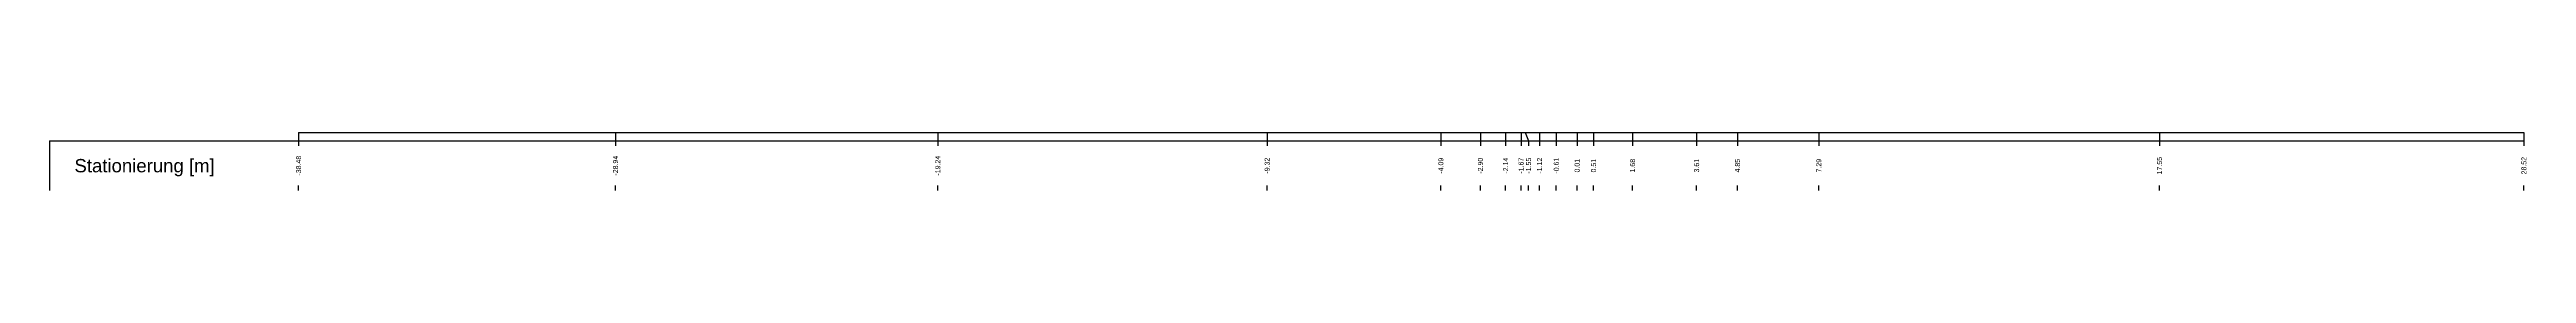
# Model space of a CAD drawing. Header units: millimetres. Extents: x -8 to 79, y -83 to 317.
# Drawn here: x -7.5 to 67.1, y 247.2 to 249 of the extents above; entities that cross this region are included whole.
import ezdxf
from ezdxf.enums import TextEntityAlignment as Align

# ---------------------------------------------------------------- set-up
doc = ezdxf.new("R2010")
doc.units = ezdxf.units.MM
doc.styles.get("Standard").update_dxf_attribs({"font": 'arial.ttf'})

msp = doc.modelspace()

# ---------------------------------------------------------------- linework, layer by layer
at = {"layer": 'band'}
for p, q in [((0, 248.75), (0, 248.6)), ((9.543, 248.75), (9.543, 248.6)), ((19.247, 248.75), (19.247, 248.6)), ((29.164, 248.75), (29.164, 248.6)), ((34.395, 248.75), (34.395, 248.6)), ((35.587, 248.75), (35.587, 248.6)), ((36.345, 248.75), (36.345, 248.6)), ((36.811, 248.75), (36.811, 248.6)), ((37.036, 248.75), (37.036, 248.6)), ((37.366, 248.75), (37.366, 248.6)), ((37.871, 248.75), (37.871, 248.6)), ((38.498, 248.75), (38.498, 248.6)), ((38.994, 248.75), (38.994, 248.6)), ((40.167, 248.75), (40.167, 248.6)), ((42.097, 248.75), (42.097, 248.6)), ((43.329, 248.75), (43.329, 248.6)), ((45.776, 248.75), (45.776, 248.6)), ((56.036, 248.75), (56.036, 248.6)), ((67.008, 248.75), (67.008, 248.6)), ((0, 247.25), (0, 247.4)), ((9.543, 247.25), (9.543, 247.4)), ((19.247, 247.25), (19.247, 247.4)), ((29.164, 247.25), (29.164, 247.4)), ((34.395, 247.25), (34.395, 247.4)), ((35.587, 247.25), (35.587, 247.4)), ((36.345, 247.25), (36.345, 247.4)), ((36.811, 247.25), (36.811, 247.4)), ((37.036, 247.25), (37.036, 247.4)), ((37.366, 247.25), (37.366, 247.4)), ((37.871, 247.25), (37.871, 247.4)), ((38.498, 247.25), (38.498, 247.4)), ((38.994, 247.25), (38.994, 247.4)), ((40.167, 247.25), (40.167, 247.4)), ((42.097, 247.25), (42.097, 247.4)), ((43.329, 247.25), (43.329, 247.4)), ((45.776, 247.25), (45.776, 247.4)), ((56.036, 247.25), (56.036, 247.4)), ((67.008, 247.25), (67.008, 247.4))]:
    msp.add_line(p, q, dxfattribs=at)
at = {"layer": 'frame'}
for p, q in [((-7.5, 248.75), (67.008, 248.75)), ((-7.5, 248.75), (-7.5, 247.25)), ((0, 249), (67.008, 249))]:
    msp.add_line(p, q, dxfattribs=at)
at = {"layer": 'marker', "color": 253}
for p, q in [((0, 249), (0, 248.75)), ((9.543, 249), (9.543, 248.75)), ((19.247, 249), (19.247, 248.75)), ((29.164, 249), (29.164, 248.75)), ((34.395, 249), (34.395, 248.75)), ((35.587, 249), (35.587, 248.75)), ((36.345, 249), (36.345, 248.75)), ((36.811, 249), (36.811, 248.75)), ((36.932, 249), (37.036, 248.75)), ((37.366, 249), (37.366, 248.75)), ((37.871, 249), (37.871, 248.75)), ((38.498, 249), (38.498, 248.75)), ((38.994, 249), (38.994, 248.75)), ((40.167, 249), (40.167, 248.75)), ((42.097, 249), (42.097, 248.75)), ((43.329, 249), (43.329, 248.75)), ((45.776, 249), (45.776, 248.75)), ((56.036, 249), (56.036, 248.75)), ((67.008, 249), (67.008, 248.75))]:
    msp.add_line(p, q, dxfattribs=at)

# ---------------------------------------------------------------- texts
msp.add_text('Stationierung [m]', height=0.4).set_placement((-6.75, 248), align=Align.MIDDLE_LEFT)
for s, p in [('-38.48', (0, 248)), ('-28.94', (9.543, 248)), ('-19.24', (19.247, 248)), ('-9.32', (29.164, 248)), ('-4.09', (34.395, 248)), ('-2.90', (35.587, 248)), ('-2.14', (36.345, 248)), ('-1.67', (36.811, 248)), ('-1.55', (37.036, 248)), ('-1.12', (37.366, 248)), ('-0.61', (37.871, 248)), ('0.01', (38.498, 248)), ('0.51', (38.994, 248)), ('1.68', (40.167, 248)), ('3.61', (42.097, 248)), ('4.85', (43.329, 248)), ('7.29', (45.776, 248)), ('17.55', (56.036, 248)), ('28.52', (67.008, 248))]:
    msp.add_text(s, height=0.15, rotation=90).set_placement(p, align=Align.MIDDLE)

doc.saveas('drawing.dxf')
